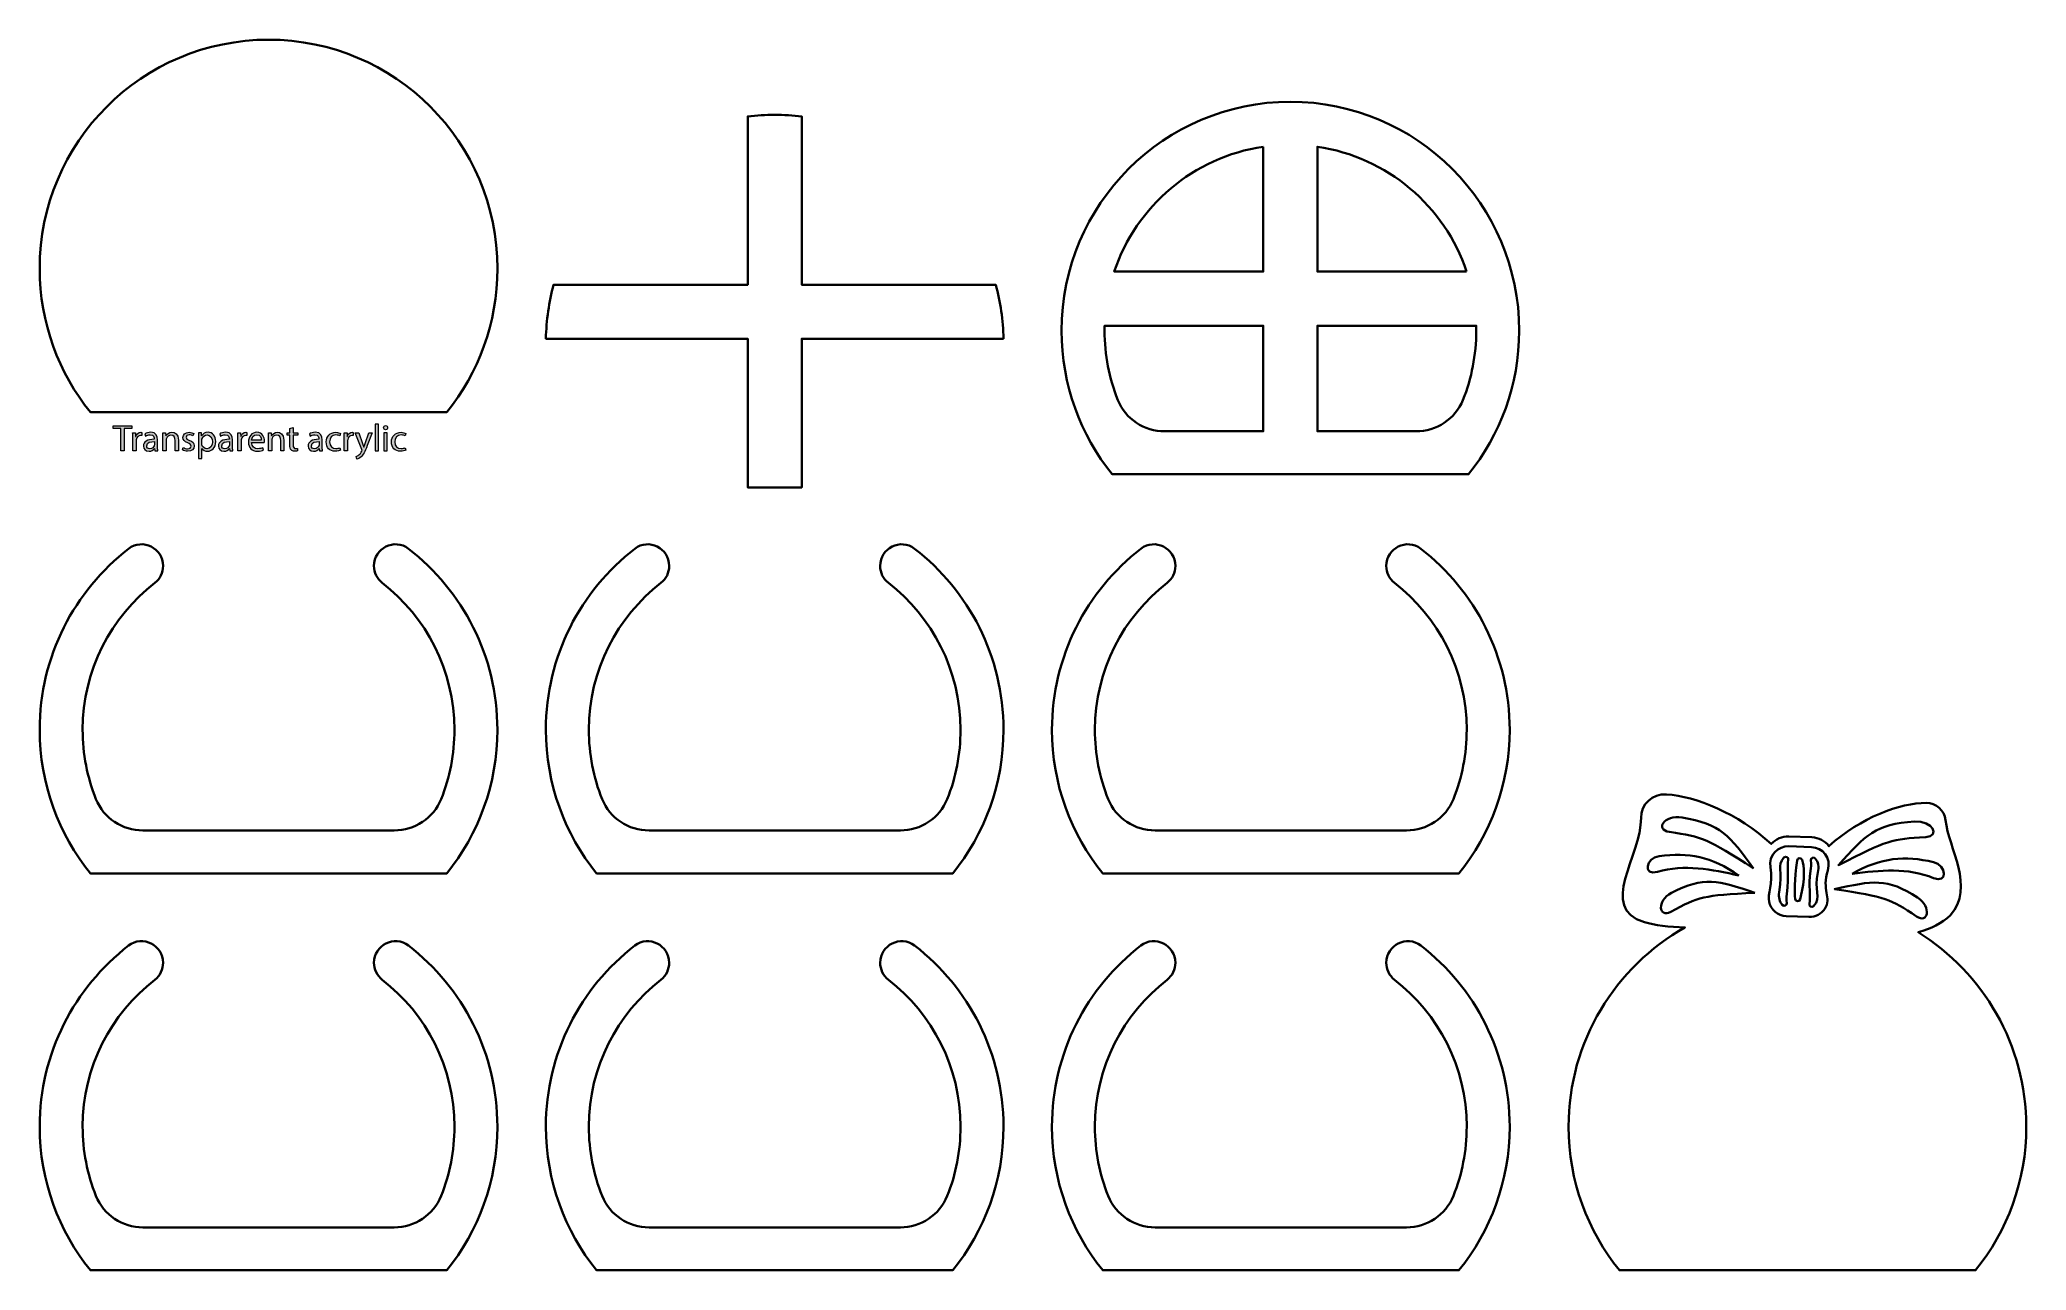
# Model space of a CAD drawing. Header units: inches. Extents: x 51 to 68.4, y -11.3 to -0.6.
import ezdxf

# ---------------------------------------------------------------- set-up
doc = ezdxf.new("R2010")
doc.units = ezdxf.units.IN
doc.header["$MEASUREMENT"] = 0
doc.layers.add('_U+0421_U+043B_U+043E_U+0439 1', color=7, linetype='Continuous')

# ---------------------------------------------------------------- blocks, each defined once
blk = doc.blocks.new('block 2')
at = {"layer": '_U+0421_U+043B_U+043E_U+0439 1', "lineweight": 0}
for points, knots in [([(52.062, -4.106), (52.062, -4.12), (52.062, -4.133), (52.064, -4.144), (52.064, -4.144), (52.038, -4.144), (52.038, -4.144), (52.038, -4.144), (52.036, -4.124), (52.036, -4.124), (52.036, -4.124), (52.035, -4.124), (52.035, -4.124), (52.026, -4.136), (52.009, -4.147), (51.987, -4.147), (51.955, -4.147), (51.938, -4.125), (51.938, -4.102), (51.938, -4.064), (51.972, -4.043), (52.033, -4.043), (52.033, -4.043), (52.033, -4.04), (52.033, -4.04), (52.033, -4.027), (52.03, -4.003), (51.997, -4.003), (51.983, -4.003), (51.967, -4.008), (51.956, -4.015), (51.956, -4.015), (51.95, -3.996), (51.95, -3.996), (51.963, -3.988), (51.982, -3.982), (52.002, -3.982), (52.05, -3.982), (52.062, -4.015), (52.062, -4.047), (52.062, -4.047), (52.062, -4.106), (52.062, -4.106)], [0, 0, 0, 0, 1, 1, 1, 2, 2, 2, 3, 3, 3, 4, 4, 4, 5, 5, 5, 6, 6, 6, 7, 7, 7, 8, 8, 8, 9, 9, 9, 10, 10, 10, 11, 11, 11, 12, 12, 12, 13, 13, 13, 14, 14, 14, 14]), ([(52.034, -4.063), (52.003, -4.062), (51.967, -4.068), (51.967, -4.099), (51.967, -4.117), (51.979, -4.126), (51.994, -4.126), (52.015, -4.126), (52.028, -4.113), (52.032, -4.1), (52.033, -4.097), (52.034, -4.094), (52.034, -4.091), (52.034, -4.091), (52.034, -4.063), (52.034, -4.063)], [0, 0, 0, 0, 1, 1, 1, 2, 2, 2, 3, 3, 3, 4, 4, 4, 5, 5, 5, 5])]:
    blk.add_open_spline(points, degree=3, knots=knots, dxfattribs=at)
blk = doc.blocks.new('block 3')
at = {"layer": '_U+0421_U+043B_U+043E_U+0439 1', "lineweight": 0}
for points, knots in [([(52.569, -4.062), (52.569, -4.119), (52.534, -4.147), (52.497, -4.147), (52.476, -4.147), (52.458, -4.138), (52.448, -4.123), (52.448, -4.123), (52.447, -4.123), (52.447, -4.123), (52.447, -4.123), (52.447, -4.209), (52.447, -4.209), (52.447, -4.209), (52.419, -4.209), (52.419, -4.209), (52.419, -4.209), (52.419, -4.037), (52.419, -4.037), (52.419, -4.017), (52.418, -4.001), (52.418, -3.986), (52.418, -3.986), (52.444, -3.986), (52.444, -3.986), (52.444, -3.986), (52.445, -4.013), (52.445, -4.013), (52.445, -4.013), (52.445, -4.013), (52.445, -4.013), (52.457, -3.994), (52.476, -3.982), (52.502, -3.982), (52.54, -3.982), (52.569, -4.014), (52.569, -4.062)], [0, 0, 0, 0, 1, 1, 1, 2, 2, 2, 3, 3, 3, 4, 4, 4, 5, 5, 5, 6, 6, 6, 7, 7, 7, 8, 8, 8, 9, 9, 9, 10, 10, 10, 11, 11, 11, 12, 12, 12, 12]), ([(52.54, -4.064), (52.54, -4.032), (52.523, -4.005), (52.493, -4.005), (52.473, -4.005), (52.455, -4.019), (52.449, -4.041), (52.448, -4.044), (52.447, -4.048), (52.447, -4.052), (52.447, -4.052), (52.447, -4.079), (52.447, -4.079), (52.447, -4.084), (52.448, -4.088), (52.449, -4.091), (52.454, -4.111), (52.471, -4.125), (52.492, -4.125), (52.522, -4.125), (52.54, -4.1), (52.54, -4.064)], [0, 0, 0, 0, 1, 1, 1, 2, 2, 2, 3, 3, 3, 4, 4, 4, 5, 5, 5, 6, 6, 6, 7, 7, 7, 7])]:
    blk.add_open_spline(points, degree=3, knots=knots, dxfattribs=at)
blk = doc.blocks.new('block 4')
at = {"layer": '_U+0421_U+043B_U+043E_U+0439 1', "lineweight": 0}
for points, knots in [([(52.716, -4.106), (52.716, -4.12), (52.717, -4.133), (52.719, -4.144), (52.719, -4.144), (52.693, -4.144), (52.693, -4.144), (52.693, -4.144), (52.69, -4.124), (52.69, -4.124), (52.69, -4.124), (52.689, -4.124), (52.689, -4.124), (52.68, -4.136), (52.663, -4.147), (52.641, -4.147), (52.609, -4.147), (52.593, -4.125), (52.593, -4.102), (52.593, -4.064), (52.627, -4.043), (52.688, -4.043), (52.688, -4.043), (52.688, -4.04), (52.688, -4.04), (52.688, -4.027), (52.684, -4.003), (52.652, -4.003), (52.637, -4.003), (52.622, -4.008), (52.611, -4.015), (52.611, -4.015), (52.604, -3.996), (52.604, -3.996), (52.617, -3.988), (52.636, -3.982), (52.656, -3.982), (52.704, -3.982), (52.716, -4.015), (52.716, -4.047), (52.716, -4.047), (52.716, -4.106), (52.716, -4.106)], [0, 0, 0, 0, 1, 1, 1, 2, 2, 2, 3, 3, 3, 4, 4, 4, 5, 5, 5, 6, 6, 6, 7, 7, 7, 8, 8, 8, 9, 9, 9, 10, 10, 10, 11, 11, 11, 12, 12, 12, 13, 13, 13, 14, 14, 14, 14]), ([(52.688, -4.063), (52.657, -4.062), (52.621, -4.068), (52.621, -4.099), (52.621, -4.117), (52.634, -4.126), (52.648, -4.126), (52.669, -4.126), (52.682, -4.113), (52.687, -4.1), (52.688, -4.097), (52.688, -4.094), (52.688, -4.091), (52.688, -4.091), (52.688, -4.063), (52.688, -4.063)], [0, 0, 0, 0, 1, 1, 1, 2, 2, 2, 3, 3, 3, 4, 4, 4, 5, 5, 5, 5])]:
    blk.add_open_spline(points, degree=3, knots=knots, dxfattribs=at)
blk = doc.blocks.new('block 5')
at = {"layer": '_U+0421_U+043B_U+043E_U+0439 1', "lineweight": 0}
for points, knots in [([(52.994, -4.057), (52.994, -4.062), (52.994, -4.067), (52.993, -4.07), (52.993, -4.07), (52.882, -4.07), (52.882, -4.07), (52.883, -4.109), (52.908, -4.125), (52.936, -4.125), (52.957, -4.125), (52.969, -4.121), (52.98, -4.117), (52.98, -4.117), (52.985, -4.137), (52.985, -4.137), (52.975, -4.142), (52.958, -4.147), (52.932, -4.147), (52.884, -4.147), (52.855, -4.115), (52.855, -4.067), (52.855, -4.02), (52.883, -3.982), (52.929, -3.982), (52.98, -3.982), (52.994, -4.027), (52.994, -4.057)], [0, 0, 0, 0, 1, 1, 1, 2, 2, 2, 3, 3, 3, 4, 4, 4, 5, 5, 5, 6, 6, 6, 7, 7, 7, 8, 8, 8, 9, 9, 9, 9]), ([(52.966, -4.049), (52.967, -4.031), (52.959, -4.003), (52.927, -4.003), (52.897, -4.003), (52.885, -4.029), (52.882, -4.049), (52.882, -4.049), (52.966, -4.049), (52.966, -4.049)], [0, 0, 0, 0, 1, 1, 1, 2, 2, 2, 3, 3, 3, 3])]:
    blk.add_open_spline(points, degree=3, knots=knots, dxfattribs=at)
blk = doc.blocks.new('block 6')
at = {"layer": '_U+0421_U+043B_U+043E_U+0439 1', "lineweight": 0}
for points, knots in [([(53.498, -4.106), (53.498, -4.12), (53.499, -4.133), (53.501, -4.144), (53.501, -4.144), (53.475, -4.144), (53.475, -4.144), (53.475, -4.144), (53.473, -4.124), (53.473, -4.124), (53.473, -4.124), (53.472, -4.124), (53.472, -4.124), (53.463, -4.136), (53.446, -4.147), (53.423, -4.147), (53.391, -4.147), (53.375, -4.125), (53.375, -4.102), (53.375, -4.064), (53.409, -4.043), (53.47, -4.043), (53.47, -4.043), (53.47, -4.04), (53.47, -4.04), (53.47, -4.027), (53.466, -4.003), (53.434, -4.003), (53.419, -4.003), (53.404, -4.008), (53.393, -4.015), (53.393, -4.015), (53.386, -3.996), (53.386, -3.996), (53.399, -3.988), (53.418, -3.982), (53.438, -3.982), (53.487, -3.982), (53.498, -4.015), (53.498, -4.047), (53.498, -4.047), (53.498, -4.106), (53.498, -4.106)], [0, 0, 0, 0, 1, 1, 1, 2, 2, 2, 3, 3, 3, 4, 4, 4, 5, 5, 5, 6, 6, 6, 7, 7, 7, 8, 8, 8, 9, 9, 9, 10, 10, 10, 11, 11, 11, 12, 12, 12, 13, 13, 13, 14, 14, 14, 14]), ([(53.471, -4.063), (53.439, -4.062), (53.404, -4.068), (53.404, -4.099), (53.404, -4.117), (53.416, -4.126), (53.431, -4.126), (53.451, -4.126), (53.464, -4.113), (53.469, -4.1), (53.47, -4.097), (53.471, -4.094), (53.471, -4.091), (53.471, -4.091), (53.471, -4.063), (53.471, -4.063)], [0, 0, 0, 0, 1, 1, 1, 2, 2, 2, 3, 3, 3, 4, 4, 4, 5, 5, 5, 5])]:
    blk.add_open_spline(points, degree=3, knots=knots, dxfattribs=at)

msp = doc.modelspace()

# ---------------------------------------------------------------- hatches: boundary and pattern name
at = {"layer": '_U+0421_U+043B_U+043E_U+0439 1', "true_color": 0x662d91}
h = msp.add_hatch(color=197, dxfattribs=at)
h.dxf.hatch_style = 2
h.paths.add_polyline_path([(51.674, -3.924), (51.837, -3.924), (51.837, -3.948), (51.769, -3.948), (51.769, -4.144), (51.741, -4.144), (51.741, -3.948), (51.674, -3.948)])
edge = h.paths.add_edge_path()
edge.add_spline(control_points=[(51.872, -4.017), (51.872, -4.017), (51.87, -4.017), (51.87, -4.017), (51.87, -4.017), (51.869, -3.986), (51.869, -3.986), (51.869, -3.986), (51.844, -3.986), (51.844, -3.986), (51.845, -4), (51.845, -4.016), (51.845, -4.035), (51.845, -4.035), (51.845, -4.144), (51.845, -4.144), (51.845, -4.144), (51.874, -4.144), (51.874, -4.144), (51.874, -4.144), (51.874, -4.06), (51.874, -4.06), (51.874, -4.055), (51.875, -4.05), (51.875, -4.046), (51.879, -4.025), (51.894, -4.009), (51.914, -4.009), (51.918, -4.009), (51.921, -4.01), (51.924, -4.01), (51.924, -4.01), (51.924, -3.983), (51.924, -3.983), (51.921, -3.982), (51.919, -3.982), (51.915, -3.982), (51.896, -3.982), (51.879, -3.995), (51.872, -4.017)], knot_values=[0, 0, 0, 0, 1, 1, 1, 2, 2, 2, 3, 3, 3, 4, 4, 4, 5, 5, 5, 6, 6, 6, 7, 7, 7, 8, 8, 8, 9, 9, 9, 10, 10, 10, 11, 11, 11, 12, 12, 12, 13, 13, 13, 13], degree=3, periodic=1)
edge = h.paths.add_edge_path()
edge.add_spline(control_points=[(52.062, -4.106), (52.062, -4.12), (52.062, -4.133), (52.064, -4.144), (52.064, -4.144), (52.038, -4.144), (52.038, -4.144), (52.038, -4.144), (52.036, -4.124), (52.036, -4.124), (52.036, -4.124), (52.035, -4.124), (52.035, -4.124), (52.026, -4.136), (52.009, -4.147), (51.987, -4.147), (51.955, -4.147), (51.938, -4.125), (51.938, -4.102), (51.938, -4.064), (51.972, -4.043), (52.033, -4.043), (52.033, -4.043), (52.033, -4.04), (52.033, -4.04), (52.033, -4.027), (52.03, -4.003), (51.997, -4.003), (51.983, -4.003), (51.967, -4.008), (51.956, -4.015), (51.956, -4.015), (51.95, -3.996), (51.95, -3.996), (51.963, -3.988), (51.982, -3.982), (52.002, -3.982), (52.05, -3.982), (52.062, -4.015), (52.062, -4.047), (52.062, -4.047), (52.062, -4.106), (52.062, -4.106)], knot_values=[0, 0, 0, 0, 1, 1, 1, 2, 2, 2, 3, 3, 3, 4, 4, 4, 5, 5, 5, 6, 6, 6, 7, 7, 7, 8, 8, 8, 9, 9, 9, 10, 10, 10, 11, 11, 11, 12, 12, 12, 13, 13, 13, 14, 14, 14, 14], degree=3, periodic=1)
edge = h.paths.add_edge_path()
edge.add_spline(control_points=[(52.034, -4.063), (52.003, -4.062), (51.967, -4.068), (51.967, -4.099), (51.967, -4.117), (51.979, -4.126), (51.994, -4.126), (52.015, -4.126), (52.028, -4.113), (52.032, -4.1), (52.033, -4.097), (52.034, -4.094), (52.034, -4.091), (52.034, -4.091), (52.034, -4.063), (52.034, -4.063)], knot_values=[0, 0, 0, 0, 1, 1, 1, 2, 2, 2, 3, 3, 3, 4, 4, 4, 5, 5, 5, 5], degree=3, periodic=1)
edge = h.paths.add_edge_path()
edge.add_spline(control_points=[(52.187, -3.982), (52.161, -3.982), (52.143, -3.997), (52.135, -4.012), (52.135, -4.012), (52.134, -4.012), (52.134, -4.012), (52.134, -4.012), (52.132, -3.986), (52.132, -3.986), (52.132, -3.986), (52.107, -3.986), (52.107, -3.986), (52.108, -3.999), (52.108, -4.012), (52.108, -4.028), (52.108, -4.028), (52.108, -4.144), (52.108, -4.144), (52.108, -4.144), (52.137, -4.144), (52.137, -4.144), (52.137, -4.144), (52.137, -4.049), (52.137, -4.049), (52.137, -4.044), (52.138, -4.039), (52.139, -4.035), (52.144, -4.019), (52.159, -4.006), (52.178, -4.006), (52.205, -4.006), (52.214, -4.027), (52.214, -4.053), (52.214, -4.053), (52.214, -4.144), (52.214, -4.144), (52.214, -4.144), (52.243, -4.144), (52.243, -4.144), (52.243, -4.144), (52.243, -4.049), (52.243, -4.049), (52.243, -3.995), (52.209, -3.982), (52.187, -3.982)], knot_values=[0, 0, 0, 0, 1, 1, 1, 2, 2, 2, 3, 3, 3, 4, 4, 4, 5, 5, 5, 6, 6, 6, 7, 7, 7, 8, 8, 8, 9, 9, 9, 10, 10, 10, 11, 11, 11, 12, 12, 12, 13, 13, 13, 14, 14, 14, 15, 15, 15, 15], degree=3, periodic=1)
edge = h.paths.add_edge_path()
edge.add_spline(control_points=[(52.341, -4.052), (52.32, -4.044), (52.311, -4.038), (52.311, -4.025), (52.311, -4.013), (52.32, -4.004), (52.337, -4.004), (52.352, -4.004), (52.363, -4.009), (52.369, -4.013), (52.369, -4.013), (52.377, -3.992), (52.377, -3.992), (52.368, -3.987), (52.354, -3.982), (52.338, -3.982), (52.304, -3.982), (52.283, -4.003), (52.283, -4.028), (52.283, -4.047), (52.296, -4.063), (52.325, -4.073), (52.346, -4.081), (52.354, -4.089), (52.354, -4.102), (52.354, -4.115), (52.345, -4.126), (52.324, -4.126), (52.309, -4.126), (52.294, -4.12), (52.286, -4.114), (52.286, -4.114), (52.279, -4.136), (52.279, -4.136), (52.29, -4.143), (52.306, -4.147), (52.323, -4.147), (52.361, -4.147), (52.382, -4.127), (52.382, -4.1), (52.382, -4.076), (52.368, -4.062), (52.341, -4.052)], knot_values=[0, 0, 0, 0, 1, 1, 1, 2, 2, 2, 3, 3, 3, 4, 4, 4, 5, 5, 5, 6, 6, 6, 7, 7, 7, 8, 8, 8, 9, 9, 9, 10, 10, 10, 11, 11, 11, 12, 12, 12, 13, 13, 13, 14, 14, 14, 14], degree=3, periodic=1)
edge = h.paths.add_edge_path()
edge.add_spline(control_points=[(52.569, -4.062), (52.569, -4.119), (52.534, -4.147), (52.497, -4.147), (52.476, -4.147), (52.458, -4.138), (52.448, -4.123), (52.448, -4.123), (52.447, -4.123), (52.447, -4.123), (52.447, -4.123), (52.447, -4.209), (52.447, -4.209), (52.447, -4.209), (52.419, -4.209), (52.419, -4.209), (52.419, -4.209), (52.419, -4.037), (52.419, -4.037), (52.419, -4.017), (52.418, -4.001), (52.418, -3.986), (52.418, -3.986), (52.444, -3.986), (52.444, -3.986), (52.444, -3.986), (52.445, -4.013), (52.445, -4.013), (52.445, -4.013), (52.445, -4.013), (52.445, -4.013), (52.457, -3.994), (52.476, -3.982), (52.502, -3.982), (52.54, -3.982), (52.569, -4.014), (52.569, -4.062)], knot_values=[0, 0, 0, 0, 1, 1, 1, 2, 2, 2, 3, 3, 3, 4, 4, 4, 5, 5, 5, 6, 6, 6, 7, 7, 7, 8, 8, 8, 9, 9, 9, 10, 10, 10, 11, 11, 11, 12, 12, 12, 12], degree=3, periodic=1)
edge = h.paths.add_edge_path()
edge.add_spline(control_points=[(52.54, -4.064), (52.54, -4.032), (52.523, -4.005), (52.493, -4.005), (52.473, -4.005), (52.455, -4.019), (52.449, -4.041), (52.448, -4.044), (52.447, -4.048), (52.447, -4.052), (52.447, -4.052), (52.447, -4.079), (52.447, -4.079), (52.447, -4.084), (52.448, -4.088), (52.449, -4.091), (52.454, -4.111), (52.471, -4.125), (52.492, -4.125), (52.522, -4.125), (52.54, -4.1), (52.54, -4.064)], knot_values=[0, 0, 0, 0, 1, 1, 1, 2, 2, 2, 3, 3, 3, 4, 4, 4, 5, 5, 5, 6, 6, 6, 7, 7, 7, 7], degree=3, periodic=1)
edge = h.paths.add_edge_path()
edge.add_spline(control_points=[(52.716, -4.106), (52.716, -4.12), (52.717, -4.133), (52.719, -4.144), (52.719, -4.144), (52.693, -4.144), (52.693, -4.144), (52.693, -4.144), (52.69, -4.124), (52.69, -4.124), (52.69, -4.124), (52.689, -4.124), (52.689, -4.124), (52.68, -4.136), (52.663, -4.147), (52.641, -4.147), (52.609, -4.147), (52.593, -4.125), (52.593, -4.102), (52.593, -4.064), (52.627, -4.043), (52.688, -4.043), (52.688, -4.043), (52.688, -4.04), (52.688, -4.04), (52.688, -4.027), (52.684, -4.003), (52.652, -4.003), (52.637, -4.003), (52.622, -4.008), (52.611, -4.015), (52.611, -4.015), (52.604, -3.996), (52.604, -3.996), (52.617, -3.988), (52.636, -3.982), (52.656, -3.982), (52.704, -3.982), (52.716, -4.015), (52.716, -4.047), (52.716, -4.047), (52.716, -4.106), (52.716, -4.106)], knot_values=[0, 0, 0, 0, 1, 1, 1, 2, 2, 2, 3, 3, 3, 4, 4, 4, 5, 5, 5, 6, 6, 6, 7, 7, 7, 8, 8, 8, 9, 9, 9, 10, 10, 10, 11, 11, 11, 12, 12, 12, 13, 13, 13, 14, 14, 14, 14], degree=3, periodic=1)
edge = h.paths.add_edge_path()
edge.add_spline(control_points=[(52.688, -4.063), (52.657, -4.062), (52.621, -4.068), (52.621, -4.099), (52.621, -4.117), (52.634, -4.126), (52.648, -4.126), (52.669, -4.126), (52.682, -4.113), (52.687, -4.1), (52.688, -4.097), (52.688, -4.094), (52.688, -4.091), (52.688, -4.091), (52.688, -4.063), (52.688, -4.063)], knot_values=[0, 0, 0, 0, 1, 1, 1, 2, 2, 2, 3, 3, 3, 4, 4, 4, 5, 5, 5, 5], degree=3, periodic=1)
edge = h.paths.add_edge_path()
edge.add_spline(control_points=[(52.789, -4.017), (52.789, -4.017), (52.787, -4.017), (52.787, -4.017), (52.787, -4.017), (52.786, -3.986), (52.786, -3.986), (52.786, -3.986), (52.761, -3.986), (52.761, -3.986), (52.762, -4), (52.762, -4.016), (52.762, -4.035), (52.762, -4.035), (52.762, -4.144), (52.762, -4.144), (52.762, -4.144), (52.791, -4.144), (52.791, -4.144), (52.791, -4.144), (52.791, -4.06), (52.791, -4.06), (52.791, -4.055), (52.792, -4.05), (52.792, -4.046), (52.796, -4.025), (52.811, -4.009), (52.831, -4.009), (52.835, -4.009), (52.838, -4.01), (52.841, -4.01), (52.841, -4.01), (52.841, -3.983), (52.841, -3.983), (52.838, -3.982), (52.836, -3.982), (52.832, -3.982), (52.813, -3.982), (52.796, -3.995), (52.789, -4.017)], knot_values=[0, 0, 0, 0, 1, 1, 1, 2, 2, 2, 3, 3, 3, 4, 4, 4, 5, 5, 5, 6, 6, 6, 7, 7, 7, 8, 8, 8, 9, 9, 9, 10, 10, 10, 11, 11, 11, 12, 12, 12, 13, 13, 13, 13], degree=3, periodic=1)
edge = h.paths.add_edge_path()
edge.add_spline(control_points=[(52.994, -4.057), (52.994, -4.062), (52.994, -4.067), (52.993, -4.07), (52.993, -4.07), (52.882, -4.07), (52.882, -4.07), (52.883, -4.109), (52.908, -4.125), (52.936, -4.125), (52.957, -4.125), (52.969, -4.121), (52.98, -4.117), (52.98, -4.117), (52.985, -4.137), (52.985, -4.137), (52.975, -4.142), (52.958, -4.147), (52.932, -4.147), (52.884, -4.147), (52.855, -4.115), (52.855, -4.067), (52.855, -4.02), (52.883, -3.982), (52.929, -3.982), (52.98, -3.982), (52.994, -4.027), (52.994, -4.057)], knot_values=[0, 0, 0, 0, 1, 1, 1, 2, 2, 2, 3, 3, 3, 4, 4, 4, 5, 5, 5, 6, 6, 6, 7, 7, 7, 8, 8, 8, 9, 9, 9, 9], degree=3, periodic=1)
edge = h.paths.add_edge_path()
edge.add_spline(control_points=[(52.966, -4.049), (52.967, -4.031), (52.959, -4.003), (52.927, -4.003), (52.897, -4.003), (52.885, -4.029), (52.882, -4.049), (52.882, -4.049), (52.966, -4.049), (52.966, -4.049)], knot_values=[0, 0, 0, 0, 1, 1, 1, 2, 2, 2, 3, 3, 3, 3], degree=3, periodic=1)
edge = h.paths.add_edge_path()
edge.add_spline(control_points=[(53.109, -3.982), (53.082, -3.982), (53.064, -3.997), (53.056, -4.012), (53.056, -4.012), (53.056, -4.012), (53.056, -4.012), (53.056, -4.012), (53.054, -3.986), (53.054, -3.986), (53.054, -3.986), (53.029, -3.986), (53.029, -3.986), (53.03, -3.999), (53.03, -4.012), (53.03, -4.028), (53.03, -4.028), (53.03, -4.144), (53.03, -4.144), (53.03, -4.144), (53.059, -4.144), (53.059, -4.144), (53.059, -4.144), (53.059, -4.049), (53.059, -4.049), (53.059, -4.044), (53.059, -4.039), (53.061, -4.035), (53.065, -4.019), (53.08, -4.006), (53.099, -4.006), (53.126, -4.006), (53.136, -4.027), (53.136, -4.053), (53.136, -4.053), (53.136, -4.144), (53.136, -4.144), (53.136, -4.144), (53.164, -4.144), (53.164, -4.144), (53.164, -4.144), (53.164, -4.049), (53.164, -4.049), (53.164, -3.995), (53.13, -3.982), (53.109, -3.982)], knot_values=[0, 0, 0, 0, 1, 1, 1, 2, 2, 2, 3, 3, 3, 4, 4, 4, 5, 5, 5, 6, 6, 6, 7, 7, 7, 8, 8, 8, 9, 9, 9, 10, 10, 10, 11, 11, 11, 12, 12, 12, 13, 13, 13, 14, 14, 14, 15, 15, 15, 15], degree=3, periodic=1)
edge = h.paths.add_edge_path()
edge.add_spline(control_points=[(53.245, -3.94), (53.245, -3.94), (53.216, -3.948), (53.216, -3.948), (53.216, -3.948), (53.216, -3.986), (53.216, -3.986), (53.216, -3.986), (53.192, -3.986), (53.192, -3.986), (53.192, -3.986), (53.192, -4.008), (53.192, -4.008), (53.192, -4.008), (53.216, -4.008), (53.216, -4.008), (53.216, -4.008), (53.216, -4.094), (53.216, -4.094), (53.216, -4.112), (53.219, -4.127), (53.228, -4.135), (53.234, -4.143), (53.245, -4.147), (53.259, -4.147), (53.27, -4.147), (53.279, -4.145), (53.284, -4.143), (53.284, -4.143), (53.283, -4.122), (53.283, -4.122), (53.279, -4.123), (53.274, -4.124), (53.266, -4.124), (53.25, -4.124), (53.245, -4.112), (53.245, -4.093), (53.245, -4.093), (53.245, -4.008), (53.245, -4.008), (53.245, -4.008), (53.286, -4.008), (53.286, -4.008), (53.286, -4.008), (53.286, -3.986), (53.286, -3.986), (53.286, -3.986), (53.245, -3.986), (53.245, -3.986), (53.245, -3.986), (53.245, -3.94), (53.245, -3.94)], knot_values=[0, 0, 0, 0, 1, 1, 1, 2, 2, 2, 3, 3, 3, 4, 4, 4, 5, 5, 5, 6, 6, 6, 7, 7, 7, 8, 8, 8, 9, 9, 9, 10, 10, 10, 11, 11, 11, 12, 12, 12, 13, 13, 13, 14, 14, 14, 15, 15, 15, 16, 16, 16, 17, 17, 17, 17], degree=3, periodic=1)
edge = h.paths.add_edge_path()
edge.add_spline(control_points=[(53.498, -4.106), (53.498, -4.12), (53.499, -4.133), (53.501, -4.144), (53.501, -4.144), (53.475, -4.144), (53.475, -4.144), (53.475, -4.144), (53.473, -4.124), (53.473, -4.124), (53.473, -4.124), (53.472, -4.124), (53.472, -4.124), (53.463, -4.136), (53.446, -4.147), (53.423, -4.147), (53.391, -4.147), (53.375, -4.125), (53.375, -4.102), (53.375, -4.064), (53.409, -4.043), (53.47, -4.043), (53.47, -4.043), (53.47, -4.04), (53.47, -4.04), (53.47, -4.027), (53.466, -4.003), (53.434, -4.003), (53.419, -4.003), (53.404, -4.008), (53.393, -4.015), (53.393, -4.015), (53.386, -3.996), (53.386, -3.996), (53.399, -3.988), (53.418, -3.982), (53.438, -3.982), (53.487, -3.982), (53.498, -4.015), (53.498, -4.047), (53.498, -4.047), (53.498, -4.106), (53.498, -4.106)], knot_values=[0, 0, 0, 0, 1, 1, 1, 2, 2, 2, 3, 3, 3, 4, 4, 4, 5, 5, 5, 6, 6, 6, 7, 7, 7, 8, 8, 8, 9, 9, 9, 10, 10, 10, 11, 11, 11, 12, 12, 12, 13, 13, 13, 14, 14, 14, 14], degree=3, periodic=1)
edge = h.paths.add_edge_path()
edge.add_spline(control_points=[(53.471, -4.063), (53.439, -4.062), (53.404, -4.068), (53.404, -4.099), (53.404, -4.117), (53.416, -4.126), (53.431, -4.126), (53.451, -4.126), (53.464, -4.113), (53.469, -4.1), (53.47, -4.097), (53.471, -4.094), (53.471, -4.091), (53.471, -4.091), (53.471, -4.063), (53.471, -4.063)], knot_values=[0, 0, 0, 0, 1, 1, 1, 2, 2, 2, 3, 3, 3, 4, 4, 4, 5, 5, 5, 5], degree=3, periodic=1)
edge = h.paths.add_edge_path()
edge.add_spline(control_points=[(53.618, -4.005), (53.634, -4.005), (53.645, -4.009), (53.652, -4.013), (53.652, -4.013), (53.658, -3.991), (53.658, -3.991), (53.65, -3.987), (53.635, -3.982), (53.618, -3.982), (53.567, -3.982), (53.533, -4.018), (53.533, -4.066), (53.533, -4.115), (53.564, -4.147), (53.612, -4.147), (53.633, -4.147), (53.65, -4.142), (53.658, -4.138), (53.658, -4.138), (53.653, -4.116), (53.653, -4.116), (53.645, -4.12), (53.634, -4.124), (53.617, -4.124), (53.586, -4.124), (53.563, -4.102), (53.563, -4.065), (53.563, -4.032), (53.582, -4.005), (53.618, -4.005)], knot_values=[0, 0, 0, 0, 1, 1, 1, 2, 2, 2, 3, 3, 3, 4, 4, 4, 5, 5, 5, 6, 6, 6, 7, 7, 7, 8, 8, 8, 9, 9, 9, 10, 10, 10, 10], degree=3, periodic=1)
edge = h.paths.add_edge_path()
edge.add_spline(control_points=[(53.717, -4.017), (53.717, -4.017), (53.716, -4.017), (53.716, -4.017), (53.716, -4.017), (53.715, -3.986), (53.715, -3.986), (53.715, -3.986), (53.69, -3.986), (53.69, -3.986), (53.691, -4), (53.691, -4.016), (53.691, -4.035), (53.691, -4.035), (53.691, -4.144), (53.691, -4.144), (53.691, -4.144), (53.72, -4.144), (53.72, -4.144), (53.72, -4.144), (53.72, -4.06), (53.72, -4.06), (53.72, -4.055), (53.72, -4.05), (53.721, -4.046), (53.725, -4.025), (53.739, -4.009), (53.76, -4.009), (53.764, -4.009), (53.766, -4.01), (53.769, -4.01), (53.769, -4.01), (53.769, -3.983), (53.769, -3.983), (53.767, -3.982), (53.764, -3.982), (53.761, -3.982), (53.742, -3.982), (53.725, -3.995), (53.717, -4.017)], knot_values=[0, 0, 0, 0, 1, 1, 1, 2, 2, 2, 3, 3, 3, 4, 4, 4, 5, 5, 5, 6, 6, 6, 7, 7, 7, 8, 8, 8, 9, 9, 9, 10, 10, 10, 11, 11, 11, 12, 12, 12, 13, 13, 13, 13], degree=3, periodic=1)
edge = h.paths.add_edge_path()
edge.add_spline(control_points=[(53.872, -4.078), (53.868, -4.09), (53.865, -4.102), (53.862, -4.111), (53.862, -4.111), (53.862, -4.111), (53.862, -4.111), (53.859, -4.102), (53.855, -4.09), (53.851, -4.079), (53.851, -4.079), (53.817, -3.986), (53.817, -3.986), (53.817, -3.986), (53.785, -3.986), (53.785, -3.986), (53.785, -3.986), (53.844, -4.131), (53.844, -4.131), (53.845, -4.135), (53.846, -4.137), (53.846, -4.139), (53.846, -4.141), (53.845, -4.143), (53.844, -4.146), (53.837, -4.161), (53.827, -4.172), (53.819, -4.178), (53.811, -4.185), (53.801, -4.19), (53.794, -4.192), (53.794, -4.192), (53.801, -4.216), (53.801, -4.216), (53.809, -4.215), (53.823, -4.21), (53.837, -4.197), (53.856, -4.18), (53.87, -4.153), (53.891, -4.098), (53.891, -4.098), (53.934, -3.986), (53.934, -3.986), (53.934, -3.986), (53.904, -3.986), (53.904, -3.986), (53.904, -3.986), (53.872, -4.078), (53.872, -4.078)], knot_values=[0, 0, 0, 0, 1, 1, 1, 2, 2, 2, 3, 3, 3, 4, 4, 4, 5, 5, 5, 6, 6, 6, 7, 7, 7, 8, 8, 8, 9, 9, 9, 10, 10, 10, 11, 11, 11, 12, 12, 12, 13, 13, 13, 14, 14, 14, 15, 15, 15, 16, 16, 16, 16], degree=3, periodic=1)
h.paths.add_polyline_path([(53.96, -4.144), (53.989, -4.144), (53.989, -3.912), (53.96, -3.912)])
edge = h.paths.add_edge_path()
edge.add_spline(control_points=[(54.052, -3.923), (54.041, -3.923), (54.034, -3.931), (54.034, -3.941), (54.034, -3.951), (54.041, -3.959), (54.051, -3.959), (54.063, -3.959), (54.07, -3.951), (54.069, -3.941), (54.069, -3.931), (54.063, -3.923), (54.052, -3.923)], knot_values=[0, 0, 0, 0, 1, 1, 1, 2, 2, 2, 3, 3, 3, 4, 4, 4, 4], degree=3, periodic=1)
h.paths.add_polyline_path([(54.037, -4.144), (54.066, -4.144), (54.066, -3.986), (54.037, -3.986)])
edge = h.paths.add_edge_path()
edge.add_spline(control_points=[(54.186, -4.124), (54.155, -4.124), (54.131, -4.102), (54.131, -4.065), (54.131, -4.032), (54.151, -4.005), (54.187, -4.005), (54.203, -4.005), (54.214, -4.009), (54.221, -4.013), (54.221, -4.013), (54.227, -3.991), (54.227, -3.991), (54.219, -3.987), (54.204, -3.982), (54.187, -3.982), (54.136, -3.982), (54.102, -4.018), (54.102, -4.066), (54.102, -4.115), (54.133, -4.147), (54.181, -4.147), (54.202, -4.147), (54.219, -4.142), (54.227, -4.138), (54.227, -4.138), (54.222, -4.116), (54.222, -4.116), (54.214, -4.12), (54.203, -4.124), (54.186, -4.124)], knot_values=[0, 0, 0, 0, 1, 1, 1, 2, 2, 2, 3, 3, 3, 4, 4, 4, 5, 5, 5, 6, 6, 6, 7, 7, 7, 8, 8, 8, 9, 9, 9, 10, 10, 10, 10], degree=3, periodic=1)

# ---------------------------------------------------------------- linework, layer by layer
at = {"layer": '_U+0421_U+043B_U+043E_U+0439 1', "lineweight": 0}
for points in [[(51.674, -3.924), (51.837, -3.924), (51.837, -3.948), (51.769, -3.948), (51.769, -4.144), (51.741, -4.144), (51.741, -3.948), (51.674, -3.948), (51.674, -3.924)], [(53.96, -4.144), (53.989, -4.144), (53.989, -3.912), (53.96, -3.912), (53.96, -4.144)], [(54.037, -4.144), (54.066, -4.144), (54.066, -3.986), (54.037, -3.986), (54.037, -4.144)]]:
    msp.add_lwpolyline(points, dxfattribs=at)
at = {"layer": '_U+0421_U+043B_U+043E_U+0439 1', "color": 197, "lineweight": 35, "true_color": 0x662d91}
msp.add_open_spline([(53.03, -0.556), (51.927, -0.556), (51.033, -1.45), (51.033, -2.553), (51.033, -3.028), (51.199, -3.464), (51.476, -3.806), (51.476, -3.806), (54.585, -3.806), (54.585, -3.806), (54.861, -3.464), (55.027, -3.028), (55.027, -2.553), (55.027, -1.45), (54.133, -0.556), (53.03, -0.556)], degree=3, knots=[0, 0, 0, 0, 1, 1, 1, 2, 2, 2, 3, 3, 3, 4, 4, 4, 5, 5, 5, 5], dxfattribs=at)
at = {"layer": '_U+0421_U+043B_U+043E_U+0439 1', "color": 242, "lineweight": 35, "true_color": 0xc1272d}
for points, knots in [([(59.443, -3.166), (59.439, -3.003), (59.417, -2.845), (59.376, -2.694), (59.376, -2.694), (57.683, -2.694), (57.683, -2.694), (57.683, -2.694), (57.683, -1.226), (57.683, -1.226), (57.605, -1.217), (57.527, -1.212), (57.447, -1.212), (57.367, -1.212), (57.288, -1.217), (57.211, -1.226), (57.211, -1.226), (57.211, -2.694), (57.211, -2.694), (57.211, -2.694), (55.517, -2.694), (55.517, -2.694), (55.477, -2.845), (55.454, -3.003), (55.45, -3.166), (55.45, -3.166), (57.211, -3.166), (57.211, -3.166), (57.211, -3.166), (57.211, -4.462), (57.211, -4.462), (57.211, -4.462), (57.683, -4.462), (57.683, -4.462), (57.683, -4.462), (57.683, -3.166), (57.683, -3.166), (57.683, -3.166), (59.443, -3.166), (59.443, -3.166)], [0, 0, 0, 0, 1, 1, 1, 2, 2, 2, 3, 3, 3, 4, 4, 4, 5, 5, 5, 6, 6, 6, 7, 7, 7, 8, 8, 8, 9, 9, 9, 10, 10, 10, 11, 11, 11, 12, 12, 12, 13, 13, 13, 13]), ([(61.946, -1.098), (60.844, -1.098), (59.95, -1.992), (59.95, -3.095), (59.95, -3.569), (60.115, -4.005), (60.392, -4.348), (60.392, -4.348), (63.501, -4.348), (63.501, -4.348), (63.777, -4.005), (63.943, -3.569), (63.943, -3.095), (63.943, -1.992), (63.049, -1.098), (61.946, -1.098)], [0, 0, 0, 0, 1, 1, 1, 2, 2, 2, 3, 3, 3, 4, 4, 4, 5, 5, 5, 5]), ([(61.71, -1.49), (61.71, -1.49), (61.71, -2.579), (61.71, -2.579), (61.71, -2.579), (60.409, -2.579), (60.409, -2.579), (60.6, -2.009), (61.101, -1.579), (61.71, -1.49)], [0, 0, 0, 0, 1, 1, 1, 2, 2, 2, 3, 3, 3, 3]), ([(63.484, -2.579), (63.484, -2.579), (62.182, -2.579), (62.182, -2.579), (62.182, -2.579), (62.182, -1.49), (62.182, -1.49), (62.792, -1.579), (63.293, -2.009), (63.484, -2.579)], [0, 0, 0, 0, 1, 1, 1, 2, 2, 2, 3, 3, 3, 3]), ([(60.441, -3.7), (60.364, -3.51), (60.325, -3.306), (60.325, -3.095), (60.325, -3.08), (60.325, -3.066), (60.325, -3.052), (60.325, -3.052), (61.71, -3.052), (61.71, -3.052), (61.71, -3.052), (61.71, -3.973), (61.71, -3.973), (61.71, -3.973), (60.85, -3.973), (60.85, -3.973), (60.671, -3.973), (60.508, -3.866), (60.441, -3.7)], [0, 0, 0, 0, 1, 1, 1, 2, 2, 2, 3, 3, 3, 4, 4, 4, 5, 5, 5, 6, 6, 6, 6]), ([(63.452, -3.7), (63.385, -3.866), (63.222, -3.973), (63.042, -3.973), (63.042, -3.973), (62.182, -3.973), (62.182, -3.973), (62.182, -3.973), (62.182, -3.052), (62.182, -3.052), (62.182, -3.052), (63.568, -3.052), (63.568, -3.052), (63.568, -3.066), (63.568, -3.08), (63.568, -3.095), (63.568, -3.306), (63.529, -3.51), (63.452, -3.7)], [0, 0, 0, 0, 1, 1, 1, 2, 2, 2, 3, 3, 3, 4, 4, 4, 5, 5, 5, 6, 6, 6, 6]), ([(53.95, -5.148), (53.95, -5.148), (53.95, -5.148), (53.95, -5.148), (53.95, -5.206), (53.977, -5.26), (54.022, -5.296), (54.405, -5.593), (54.652, -6.057), (54.652, -6.577), (54.652, -6.789), (54.612, -6.993), (54.536, -7.183), (54.469, -7.349), (54.305, -7.456), (54.126, -7.456), (54.126, -7.456), (51.934, -7.456), (51.934, -7.456), (51.755, -7.456), (51.591, -7.349), (51.524, -7.183), (51.448, -6.993), (51.408, -6.789), (51.408, -6.577), (51.408, -6.057), (51.655, -5.593), (52.038, -5.296), (52.084, -5.26), (52.11, -5.206), (52.11, -5.148), (52.11, -5.148), (52.11, -5.148), (52.11, -5.148), (52.11, -4.992), (51.931, -4.903), (51.809, -4.998), (51.337, -5.363), (51.033, -5.935), (51.033, -6.577), (51.033, -7.052), (51.199, -7.488), (51.476, -7.831), (51.476, -7.831), (54.585, -7.831), (54.585, -7.831), (54.861, -7.488), (55.027, -7.052), (55.027, -6.577), (55.027, -5.935), (54.723, -5.363), (54.252, -4.998), (54.129, -4.903), (53.95, -4.992), (53.95, -5.148)], [0, 0, 0, 0, 1, 1, 1, 2, 2, 2, 3, 3, 3, 4, 4, 4, 5, 5, 5, 6, 6, 6, 7, 7, 7, 8, 8, 8, 9, 9, 9, 10, 10, 10, 11, 11, 11, 12, 12, 12, 13, 13, 13, 14, 14, 14, 15, 15, 15, 16, 16, 16, 17, 17, 17, 18, 18, 18, 18]), ([(58.367, -5.148), (58.367, -5.148), (58.367, -5.148), (58.367, -5.148), (58.367, -5.206), (58.393, -5.26), (58.439, -5.296), (58.822, -5.593), (59.068, -6.057), (59.068, -6.577), (59.068, -6.789), (59.029, -6.993), (58.952, -7.183), (58.885, -7.349), (58.722, -7.456), (58.543, -7.456), (58.543, -7.456), (56.351, -7.456), (56.351, -7.456), (56.171, -7.456), (56.008, -7.349), (55.941, -7.183), (55.864, -6.993), (55.825, -6.789), (55.825, -6.577), (55.825, -6.057), (56.072, -5.593), (56.454, -5.296), (56.5, -5.26), (56.526, -5.206), (56.526, -5.148), (56.526, -5.148), (56.526, -5.148), (56.526, -5.148), (56.526, -4.992), (56.348, -4.903), (56.225, -4.998), (55.753, -5.363), (55.45, -5.935), (55.45, -6.577), (55.45, -7.052), (55.616, -7.488), (55.892, -7.831), (55.892, -7.831), (59.001, -7.831), (59.001, -7.831), (59.278, -7.488), (59.443, -7.052), (59.443, -6.577), (59.443, -5.935), (59.14, -5.363), (58.668, -4.998), (58.545, -4.903), (58.367, -4.992), (58.367, -5.148)], [0, 0, 0, 0, 1, 1, 1, 2, 2, 2, 3, 3, 3, 4, 4, 4, 5, 5, 5, 6, 6, 6, 7, 7, 7, 8, 8, 8, 9, 9, 9, 10, 10, 10, 11, 11, 11, 12, 12, 12, 13, 13, 13, 14, 14, 14, 15, 15, 15, 16, 16, 16, 17, 17, 17, 18, 18, 18, 18]), ([(62.783, -5.148), (62.783, -5.148), (62.783, -5.148), (62.783, -5.148), (62.783, -5.206), (62.81, -5.26), (62.855, -5.296), (63.238, -5.593), (63.485, -6.057), (63.485, -6.577), (63.485, -6.789), (63.445, -6.993), (63.369, -7.183), (63.302, -7.349), (63.138, -7.456), (62.959, -7.456), (62.959, -7.456), (60.767, -7.456), (60.767, -7.456), (60.588, -7.456), (60.424, -7.349), (60.357, -7.183), (60.281, -6.993), (60.241, -6.789), (60.241, -6.577), (60.241, -6.057), (60.488, -5.593), (60.871, -5.296), (60.916, -5.26), (60.943, -5.206), (60.943, -5.148), (60.943, -5.148), (60.943, -5.148), (60.943, -5.148), (60.943, -4.992), (60.764, -4.903), (60.642, -4.998), (60.17, -5.363), (59.866, -5.935), (59.866, -6.577), (59.866, -7.052), (60.032, -7.488), (60.309, -7.831), (60.309, -7.831), (63.417, -7.831), (63.417, -7.831), (63.694, -7.488), (63.86, -7.052), (63.86, -6.577), (63.86, -5.935), (63.556, -5.363), (63.085, -4.998), (62.962, -4.903), (62.783, -4.992), (62.783, -5.148)], [0, 0, 0, 0, 1, 1, 1, 2, 2, 2, 3, 3, 3, 4, 4, 4, 5, 5, 5, 6, 6, 6, 7, 7, 7, 8, 8, 8, 9, 9, 9, 10, 10, 10, 11, 11, 11, 12, 12, 12, 13, 13, 13, 14, 14, 14, 15, 15, 15, 16, 16, 16, 17, 17, 17, 18, 18, 18, 18]), ([(68.368, -10.04), (68.368, -10.515), (68.202, -10.951), (67.925, -11.294), (67.925, -11.294), (64.817, -11.294), (64.817, -11.294), (64.54, -10.951), (64.374, -10.515), (64.374, -10.04), (64.374, -9.295), (64.783, -8.644), (65.389, -8.302), (65.251, -8.298), (65.126, -8.283), (65.036, -8.256), (64.623, -8.132), (65.013, -7.678), (65.006, -7.347), (65.004, -7.228), (65.108, -7.133), (65.227, -7.141), (65.487, -7.159), (65.85, -7.305), (66.143, -7.574), (66.181, -7.532), (66.236, -7.506), (66.297, -7.508), (66.297, -7.508), (66.496, -7.515), (66.496, -7.515), (66.557, -7.518), (66.611, -7.547), (66.646, -7.593), (66.923, -7.342), (67.268, -7.215), (67.495, -7.215), (67.581, -7.216), (67.655, -7.28), (67.664, -7.366), (67.687, -7.609), (67.926, -7.947), (67.705, -8.198), (67.631, -8.265), (67.536, -8.314), (67.425, -8.344), (67.991, -8.697), (68.368, -9.325), (68.368, -10.04)], [0, 0, 0, 0, 1, 1, 1, 2, 2, 2, 3, 3, 3, 4, 4, 4, 5, 5, 5, 6, 6, 6, 7, 7, 7, 8, 8, 8, 9, 9, 9, 10, 10, 10, 11, 11, 11, 12, 12, 12, 13, 13, 13, 14, 14, 14, 15, 15, 15, 16, 16, 16, 16]), ([(53.95, -8.611), (53.95, -8.611), (53.95, -8.611), (53.95, -8.611), (53.95, -8.668), (53.977, -8.723), (54.022, -8.759), (54.405, -9.055), (54.652, -9.52), (54.652, -10.04), (54.652, -10.252), (54.612, -10.456), (54.536, -10.645), (54.469, -10.812), (54.305, -10.919), (54.126, -10.919), (54.126, -10.919), (51.934, -10.919), (51.934, -10.919), (51.755, -10.919), (51.591, -10.812), (51.524, -10.645), (51.448, -10.456), (51.408, -10.252), (51.408, -10.04), (51.408, -9.52), (51.655, -9.055), (52.038, -8.759), (52.084, -8.723), (52.11, -8.668), (52.11, -8.611), (52.11, -8.611), (52.11, -8.611), (52.11, -8.611), (52.11, -8.455), (51.931, -8.366), (51.809, -8.461), (51.337, -8.826), (51.033, -9.398), (51.033, -10.04), (51.033, -10.515), (51.199, -10.951), (51.476, -11.294), (51.476, -11.294), (54.585, -11.294), (54.585, -11.294), (54.861, -10.951), (55.027, -10.515), (55.027, -10.04), (55.027, -9.398), (54.723, -8.826), (54.252, -8.461), (54.129, -8.366), (53.95, -8.455), (53.95, -8.611)], [0, 0, 0, 0, 1, 1, 1, 2, 2, 2, 3, 3, 3, 4, 4, 4, 5, 5, 5, 6, 6, 6, 7, 7, 7, 8, 8, 8, 9, 9, 9, 10, 10, 10, 11, 11, 11, 12, 12, 12, 13, 13, 13, 14, 14, 14, 15, 15, 15, 16, 16, 16, 17, 17, 17, 18, 18, 18, 18]), ([(58.367, -8.611), (58.367, -8.611), (58.367, -8.611), (58.367, -8.611), (58.367, -8.668), (58.393, -8.723), (58.439, -8.759), (58.822, -9.055), (59.068, -9.52), (59.068, -10.04), (59.068, -10.252), (59.029, -10.456), (58.952, -10.645), (58.885, -10.812), (58.722, -10.919), (58.543, -10.919), (58.543, -10.919), (56.351, -10.919), (56.351, -10.919), (56.171, -10.919), (56.008, -10.812), (55.941, -10.645), (55.864, -10.456), (55.825, -10.252), (55.825, -10.04), (55.825, -9.52), (56.072, -9.055), (56.454, -8.759), (56.5, -8.723), (56.526, -8.668), (56.526, -8.611), (56.526, -8.611), (56.526, -8.611), (56.526, -8.611), (56.526, -8.455), (56.348, -8.366), (56.225, -8.461), (55.753, -8.826), (55.45, -9.398), (55.45, -10.04), (55.45, -10.515), (55.616, -10.951), (55.892, -11.294), (55.892, -11.294), (59.001, -11.294), (59.001, -11.294), (59.278, -10.951), (59.443, -10.515), (59.443, -10.04), (59.443, -9.398), (59.14, -8.826), (58.668, -8.461), (58.545, -8.366), (58.367, -8.455), (58.367, -8.611)], [0, 0, 0, 0, 1, 1, 1, 2, 2, 2, 3, 3, 3, 4, 4, 4, 5, 5, 5, 6, 6, 6, 7, 7, 7, 8, 8, 8, 9, 9, 9, 10, 10, 10, 11, 11, 11, 12, 12, 12, 13, 13, 13, 14, 14, 14, 15, 15, 15, 16, 16, 16, 17, 17, 17, 18, 18, 18, 18]), ([(62.783, -8.611), (62.783, -8.611), (62.783, -8.611), (62.783, -8.611), (62.783, -8.668), (62.81, -8.723), (62.855, -8.759), (63.238, -9.055), (63.485, -9.52), (63.485, -10.04), (63.485, -10.252), (63.445, -10.456), (63.369, -10.645), (63.302, -10.812), (63.138, -10.919), (62.959, -10.919), (62.959, -10.919), (60.767, -10.919), (60.767, -10.919), (60.588, -10.919), (60.424, -10.812), (60.357, -10.645), (60.281, -10.456), (60.241, -10.252), (60.241, -10.04), (60.241, -9.52), (60.488, -9.055), (60.871, -8.759), (60.916, -8.723), (60.943, -8.668), (60.943, -8.611), (60.943, -8.611), (60.943, -8.611), (60.943, -8.611), (60.943, -8.455), (60.764, -8.366), (60.642, -8.461), (60.17, -8.826), (59.866, -9.398), (59.866, -10.04), (59.866, -10.515), (60.032, -10.951), (60.309, -11.294), (60.309, -11.294), (63.417, -11.294), (63.417, -11.294), (63.694, -10.951), (63.86, -10.515), (63.86, -10.04), (63.86, -9.398), (63.556, -8.826), (63.085, -8.461), (62.962, -8.366), (62.783, -8.455), (62.783, -8.611)], [0, 0, 0, 0, 1, 1, 1, 2, 2, 2, 3, 3, 3, 4, 4, 4, 5, 5, 5, 6, 6, 6, 7, 7, 7, 8, 8, 8, 9, 9, 9, 10, 10, 10, 11, 11, 11, 12, 12, 12, 13, 13, 13, 14, 14, 14, 15, 15, 15, 16, 16, 16, 17, 17, 17, 18, 18, 18, 18])]:
    msp.add_open_spline(points, degree=3, knots=knots, dxfattribs=at)
at = {"layer": '_U+0421_U+043B_U+043E_U+0439 1', "lineweight": 0}
for points, knots in [([(51.872, -4.017), (51.872, -4.017), (51.87, -4.017), (51.87, -4.017), (51.87, -4.017), (51.869, -3.986), (51.869, -3.986), (51.869, -3.986), (51.844, -3.986), (51.844, -3.986), (51.845, -4), (51.845, -4.016), (51.845, -4.035), (51.845, -4.035), (51.845, -4.144), (51.845, -4.144), (51.845, -4.144), (51.874, -4.144), (51.874, -4.144), (51.874, -4.144), (51.874, -4.06), (51.874, -4.06), (51.874, -4.055), (51.875, -4.05), (51.875, -4.046), (51.879, -4.025), (51.894, -4.009), (51.914, -4.009), (51.918, -4.009), (51.921, -4.01), (51.924, -4.01), (51.924, -4.01), (51.924, -3.983), (51.924, -3.983), (51.921, -3.982), (51.919, -3.982), (51.915, -3.982), (51.896, -3.982), (51.879, -3.995), (51.872, -4.017)], [0, 0, 0, 0, 1, 1, 1, 2, 2, 2, 3, 3, 3, 4, 4, 4, 5, 5, 5, 6, 6, 6, 7, 7, 7, 8, 8, 8, 9, 9, 9, 10, 10, 10, 11, 11, 11, 12, 12, 12, 13, 13, 13, 13]), ([(52.187, -3.982), (52.161, -3.982), (52.143, -3.997), (52.135, -4.012), (52.135, -4.012), (52.134, -4.012), (52.134, -4.012), (52.134, -4.012), (52.132, -3.986), (52.132, -3.986), (52.132, -3.986), (52.107, -3.986), (52.107, -3.986), (52.108, -3.999), (52.108, -4.012), (52.108, -4.028), (52.108, -4.028), (52.108, -4.144), (52.108, -4.144), (52.108, -4.144), (52.137, -4.144), (52.137, -4.144), (52.137, -4.144), (52.137, -4.049), (52.137, -4.049), (52.137, -4.044), (52.138, -4.039), (52.139, -4.035), (52.144, -4.019), (52.159, -4.006), (52.178, -4.006), (52.205, -4.006), (52.214, -4.027), (52.214, -4.053), (52.214, -4.053), (52.214, -4.144), (52.214, -4.144), (52.214, -4.144), (52.243, -4.144), (52.243, -4.144), (52.243, -4.144), (52.243, -4.049), (52.243, -4.049), (52.243, -3.995), (52.209, -3.982), (52.187, -3.982)], [0, 0, 0, 0, 1, 1, 1, 2, 2, 2, 3, 3, 3, 4, 4, 4, 5, 5, 5, 6, 6, 6, 7, 7, 7, 8, 8, 8, 9, 9, 9, 10, 10, 10, 11, 11, 11, 12, 12, 12, 13, 13, 13, 14, 14, 14, 15, 15, 15, 15]), ([(52.341, -4.052), (52.32, -4.044), (52.311, -4.038), (52.311, -4.025), (52.311, -4.013), (52.32, -4.004), (52.337, -4.004), (52.352, -4.004), (52.363, -4.009), (52.369, -4.013), (52.369, -4.013), (52.377, -3.992), (52.377, -3.992), (52.368, -3.987), (52.354, -3.982), (52.338, -3.982), (52.304, -3.982), (52.283, -4.003), (52.283, -4.028), (52.283, -4.047), (52.296, -4.063), (52.325, -4.073), (52.346, -4.081), (52.354, -4.089), (52.354, -4.102), (52.354, -4.115), (52.345, -4.126), (52.324, -4.126), (52.309, -4.126), (52.294, -4.12), (52.286, -4.114), (52.286, -4.114), (52.279, -4.136), (52.279, -4.136), (52.29, -4.143), (52.306, -4.147), (52.323, -4.147), (52.361, -4.147), (52.382, -4.127), (52.382, -4.1), (52.382, -4.076), (52.368, -4.062), (52.341, -4.052)], [0, 0, 0, 0, 1, 1, 1, 2, 2, 2, 3, 3, 3, 4, 4, 4, 5, 5, 5, 6, 6, 6, 7, 7, 7, 8, 8, 8, 9, 9, 9, 10, 10, 10, 11, 11, 11, 12, 12, 12, 13, 13, 13, 14, 14, 14, 14]), ([(52.789, -4.017), (52.789, -4.017), (52.787, -4.017), (52.787, -4.017), (52.787, -4.017), (52.786, -3.986), (52.786, -3.986), (52.786, -3.986), (52.761, -3.986), (52.761, -3.986), (52.762, -4), (52.762, -4.016), (52.762, -4.035), (52.762, -4.035), (52.762, -4.144), (52.762, -4.144), (52.762, -4.144), (52.791, -4.144), (52.791, -4.144), (52.791, -4.144), (52.791, -4.06), (52.791, -4.06), (52.791, -4.055), (52.792, -4.05), (52.792, -4.046), (52.796, -4.025), (52.811, -4.009), (52.831, -4.009), (52.835, -4.009), (52.838, -4.01), (52.841, -4.01), (52.841, -4.01), (52.841, -3.983), (52.841, -3.983), (52.838, -3.982), (52.836, -3.982), (52.832, -3.982), (52.813, -3.982), (52.796, -3.995), (52.789, -4.017)], [0, 0, 0, 0, 1, 1, 1, 2, 2, 2, 3, 3, 3, 4, 4, 4, 5, 5, 5, 6, 6, 6, 7, 7, 7, 8, 8, 8, 9, 9, 9, 10, 10, 10, 11, 11, 11, 12, 12, 12, 13, 13, 13, 13]), ([(53.109, -3.982), (53.082, -3.982), (53.064, -3.997), (53.056, -4.012), (53.056, -4.012), (53.056, -4.012), (53.056, -4.012), (53.056, -4.012), (53.054, -3.986), (53.054, -3.986), (53.054, -3.986), (53.029, -3.986), (53.029, -3.986), (53.03, -3.999), (53.03, -4.012), (53.03, -4.028), (53.03, -4.028), (53.03, -4.144), (53.03, -4.144), (53.03, -4.144), (53.059, -4.144), (53.059, -4.144), (53.059, -4.144), (53.059, -4.049), (53.059, -4.049), (53.059, -4.044), (53.059, -4.039), (53.061, -4.035), (53.065, -4.019), (53.08, -4.006), (53.099, -4.006), (53.126, -4.006), (53.136, -4.027), (53.136, -4.053), (53.136, -4.053), (53.136, -4.144), (53.136, -4.144), (53.136, -4.144), (53.164, -4.144), (53.164, -4.144), (53.164, -4.144), (53.164, -4.049), (53.164, -4.049), (53.164, -3.995), (53.13, -3.982), (53.109, -3.982)], [0, 0, 0, 0, 1, 1, 1, 2, 2, 2, 3, 3, 3, 4, 4, 4, 5, 5, 5, 6, 6, 6, 7, 7, 7, 8, 8, 8, 9, 9, 9, 10, 10, 10, 11, 11, 11, 12, 12, 12, 13, 13, 13, 14, 14, 14, 15, 15, 15, 15]), ([(53.245, -3.94), (53.245, -3.94), (53.216, -3.948), (53.216, -3.948), (53.216, -3.948), (53.216, -3.986), (53.216, -3.986), (53.216, -3.986), (53.192, -3.986), (53.192, -3.986), (53.192, -3.986), (53.192, -4.008), (53.192, -4.008), (53.192, -4.008), (53.216, -4.008), (53.216, -4.008), (53.216, -4.008), (53.216, -4.094), (53.216, -4.094), (53.216, -4.112), (53.219, -4.127), (53.228, -4.135), (53.234, -4.143), (53.245, -4.147), (53.259, -4.147), (53.27, -4.147), (53.279, -4.145), (53.284, -4.143), (53.284, -4.143), (53.283, -4.122), (53.283, -4.122), (53.279, -4.123), (53.274, -4.124), (53.266, -4.124), (53.25, -4.124), (53.245, -4.112), (53.245, -4.093), (53.245, -4.093), (53.245, -4.008), (53.245, -4.008), (53.245, -4.008), (53.286, -4.008), (53.286, -4.008), (53.286, -4.008), (53.286, -3.986), (53.286, -3.986), (53.286, -3.986), (53.245, -3.986), (53.245, -3.986), (53.245, -3.986), (53.245, -3.94), (53.245, -3.94)], [0, 0, 0, 0, 1, 1, 1, 2, 2, 2, 3, 3, 3, 4, 4, 4, 5, 5, 5, 6, 6, 6, 7, 7, 7, 8, 8, 8, 9, 9, 9, 10, 10, 10, 11, 11, 11, 12, 12, 12, 13, 13, 13, 14, 14, 14, 15, 15, 15, 16, 16, 16, 17, 17, 17, 17]), ([(53.618, -4.005), (53.634, -4.005), (53.645, -4.009), (53.652, -4.013), (53.652, -4.013), (53.658, -3.991), (53.658, -3.991), (53.65, -3.987), (53.635, -3.982), (53.618, -3.982), (53.567, -3.982), (53.533, -4.018), (53.533, -4.066), (53.533, -4.115), (53.564, -4.147), (53.612, -4.147), (53.633, -4.147), (53.65, -4.142), (53.658, -4.138), (53.658, -4.138), (53.653, -4.116), (53.653, -4.116), (53.645, -4.12), (53.634, -4.124), (53.617, -4.124), (53.586, -4.124), (53.563, -4.102), (53.563, -4.065), (53.563, -4.032), (53.582, -4.005), (53.618, -4.005)], [0, 0, 0, 0, 1, 1, 1, 2, 2, 2, 3, 3, 3, 4, 4, 4, 5, 5, 5, 6, 6, 6, 7, 7, 7, 8, 8, 8, 9, 9, 9, 10, 10, 10, 10]), ([(53.717, -4.017), (53.717, -4.017), (53.716, -4.017), (53.716, -4.017), (53.716, -4.017), (53.715, -3.986), (53.715, -3.986), (53.715, -3.986), (53.69, -3.986), (53.69, -3.986), (53.691, -4), (53.691, -4.016), (53.691, -4.035), (53.691, -4.035), (53.691, -4.144), (53.691, -4.144), (53.691, -4.144), (53.72, -4.144), (53.72, -4.144), (53.72, -4.144), (53.72, -4.06), (53.72, -4.06), (53.72, -4.055), (53.72, -4.05), (53.721, -4.046), (53.725, -4.025), (53.739, -4.009), (53.76, -4.009), (53.764, -4.009), (53.766, -4.01), (53.769, -4.01), (53.769, -4.01), (53.769, -3.983), (53.769, -3.983), (53.767, -3.982), (53.764, -3.982), (53.761, -3.982), (53.742, -3.982), (53.725, -3.995), (53.717, -4.017)], [0, 0, 0, 0, 1, 1, 1, 2, 2, 2, 3, 3, 3, 4, 4, 4, 5, 5, 5, 6, 6, 6, 7, 7, 7, 8, 8, 8, 9, 9, 9, 10, 10, 10, 11, 11, 11, 12, 12, 12, 13, 13, 13, 13]), ([(53.872, -4.078), (53.868, -4.09), (53.865, -4.102), (53.862, -4.111), (53.862, -4.111), (53.862, -4.111), (53.862, -4.111), (53.859, -4.102), (53.855, -4.09), (53.851, -4.079), (53.851, -4.079), (53.817, -3.986), (53.817, -3.986), (53.817, -3.986), (53.785, -3.986), (53.785, -3.986), (53.785, -3.986), (53.844, -4.131), (53.844, -4.131), (53.845, -4.135), (53.846, -4.137), (53.846, -4.139), (53.846, -4.141), (53.845, -4.143), (53.844, -4.146), (53.837, -4.161), (53.827, -4.172), (53.819, -4.178), (53.811, -4.185), (53.801, -4.19), (53.794, -4.192), (53.794, -4.192), (53.801, -4.216), (53.801, -4.216), (53.809, -4.215), (53.823, -4.21), (53.837, -4.197), (53.856, -4.18), (53.87, -4.153), (53.891, -4.098), (53.891, -4.098), (53.934, -3.986), (53.934, -3.986), (53.934, -3.986), (53.904, -3.986), (53.904, -3.986), (53.904, -3.986), (53.872, -4.078), (53.872, -4.078)], [0, 0, 0, 0, 1, 1, 1, 2, 2, 2, 3, 3, 3, 4, 4, 4, 5, 5, 5, 6, 6, 6, 7, 7, 7, 8, 8, 8, 9, 9, 9, 10, 10, 10, 11, 11, 11, 12, 12, 12, 13, 13, 13, 14, 14, 14, 15, 15, 15, 16, 16, 16, 16]), ([(54.052, -3.923), (54.041, -3.923), (54.034, -3.931), (54.034, -3.941), (54.034, -3.951), (54.041, -3.959), (54.051, -3.959), (54.063, -3.959), (54.07, -3.951), (54.069, -3.941), (54.069, -3.931), (54.063, -3.923), (54.052, -3.923)], [0, 0, 0, 0, 1, 1, 1, 2, 2, 2, 3, 3, 3, 4, 4, 4, 4]), ([(54.186, -4.124), (54.155, -4.124), (54.131, -4.102), (54.131, -4.065), (54.131, -4.032), (54.151, -4.005), (54.187, -4.005), (54.203, -4.005), (54.214, -4.009), (54.221, -4.013), (54.221, -4.013), (54.227, -3.991), (54.227, -3.991), (54.219, -3.987), (54.204, -3.982), (54.187, -3.982), (54.136, -3.982), (54.102, -4.018), (54.102, -4.066), (54.102, -4.115), (54.133, -4.147), (54.181, -4.147), (54.202, -4.147), (54.219, -4.142), (54.227, -4.138), (54.227, -4.138), (54.222, -4.116), (54.222, -4.116), (54.214, -4.12), (54.203, -4.124), (54.186, -4.124)], [0, 0, 0, 0, 1, 1, 1, 2, 2, 2, 3, 3, 3, 4, 4, 4, 5, 5, 5, 6, 6, 6, 7, 7, 7, 8, 8, 8, 9, 9, 9, 10, 10, 10, 10])]:
    msp.add_open_spline(points, degree=3, knots=knots, dxfattribs=at)
at = {"layer": '_U+0421_U+043B_U+043E_U+0439 1', "color": 7, "lineweight": 35, "true_color": 0xffffff}
for points, knots in [([(65.988, -7.787), (65.78, -7.503), (65.701, -7.398), (65.364, -7.343), (65.206, -7.317), (65.126, -7.449), (65.254, -7.469), (65.546, -7.513), (65.584, -7.528), (65.988, -7.787)], [0, 0, 0, 0, 1, 1, 1, 2, 2, 2, 3, 3, 3, 3]), ([(67.49, -7.515), (67.62, -7.508), (67.553, -7.368), (67.393, -7.378), (67.052, -7.4), (66.963, -7.497), (66.728, -7.758), (67.156, -7.541), (67.195, -7.53), (67.49, -7.515)], [0, 0, 0, 0, 1, 1, 1, 2, 2, 2, 3, 3, 3, 3]), ([(66.635, -7.804), (66.581, -7.973), (66.673, -8.045), (66.61, -8.139), (66.58, -8.184), (66.529, -8.212), (66.471, -8.21), (66.471, -8.21), (66.274, -8.203), (66.274, -8.203), (66.2, -8.2), (66.139, -8.147), (66.123, -8.078), (66.108, -8.014), (66.163, -7.921), (66.135, -7.775), (66.116, -7.671), (66.203, -7.591), (66.296, -7.594), (66.296, -7.594), (66.493, -7.602), (66.493, -7.602), (66.588, -7.605), (66.671, -7.692), (66.635, -7.804)], [0, 0, 0, 0, 1, 1, 1, 2, 2, 2, 3, 3, 3, 4, 4, 4, 5, 5, 5, 6, 6, 6, 7, 7, 7, 8, 8, 8, 8]), ([(65.86, -7.85), (65.619, -7.68), (65.423, -7.647), (65.164, -7.679), (65.046, -7.693), (65.02, -7.856), (65.151, -7.817), (65.382, -7.747), (65.625, -7.795), (65.86, -7.85)], [0, 0, 0, 0, 1, 1, 1, 2, 2, 2, 3, 3, 3, 3]), ([(66.291, -7.712), (66.295, -7.69), (66.268, -7.676), (66.253, -7.693), (66.186, -7.765), (66.249, -7.798), (66.212, -7.994), (66.204, -8.039), (66.216, -8.079), (66.239, -8.106), (66.253, -8.123), (66.281, -8.11), (66.277, -8.088), (66.274, -8.065), (66.274, -8.039), (66.277, -8.011), (66.298, -7.833), (66.279, -7.77), (66.291, -7.712)], [0, 0, 0, 0, 1, 1, 1, 2, 2, 2, 3, 3, 3, 4, 4, 4, 5, 5, 5, 6, 6, 6, 6]), ([(66.394, -8.056), (66.442, -7.865), (66.43, -7.765), (66.411, -7.713), (66.402, -7.691), (66.371, -7.695), (66.368, -7.718), (66.345, -7.894), (66.344, -7.995), (66.35, -8.053), (66.353, -8.078), (66.388, -8.08), (66.394, -8.056)], [0, 0, 0, 0, 1, 1, 1, 2, 2, 2, 3, 3, 3, 4, 4, 4, 4]), ([(66.527, -7.7), (66.513, -7.683), (66.485, -7.694), (66.488, -7.717), (66.492, -7.748), (66.49, -7.781), (66.485, -7.809), (66.464, -7.946), (66.49, -8.024), (66.475, -8.096), (66.47, -8.118), (66.497, -8.132), (66.512, -8.116), (66.587, -8.039), (66.509, -7.971), (66.549, -7.824), (66.562, -7.774), (66.551, -7.729), (66.527, -7.7)], [0, 0, 0, 0, 1, 1, 1, 2, 2, 2, 3, 3, 3, 4, 4, 4, 5, 5, 5, 6, 6, 6, 6]), ([(66.849, -7.834), (67.106, -7.689), (67.304, -7.675), (67.559, -7.732), (67.675, -7.758), (67.685, -7.923), (67.559, -7.871), (67.335, -7.779), (67.089, -7.802), (66.849, -7.834)], [0, 0, 0, 0, 1, 1, 1, 2, 2, 2, 3, 3, 3, 3]), ([(66, -7.999), (65.676, -7.892), (65.555, -7.853), (65.272, -8.001), (65.14, -8.07), (65.16, -8.222), (65.266, -8.165), (65.509, -8.033), (65.546, -8.024), (66, -7.999)], [0, 0, 0, 0, 1, 1, 1, 2, 2, 2, 3, 3, 3, 3]), ([(67.409, -8.206), (67.51, -8.274), (67.545, -8.124), (67.42, -8.042), (67.153, -7.867), (67.028, -7.894), (66.695, -7.968), (67.145, -8.038), (67.181, -8.051), (67.409, -8.206)], [0, 0, 0, 0, 1, 1, 1, 2, 2, 2, 3, 3, 3, 3])]:
    msp.add_open_spline(points, degree=3, knots=knots, dxfattribs=at)

# ---------------------------------------------------------------- block references
at = {"layer": '_U+0421_U+043B_U+043E_U+0439 1'}
for name in ['block 2', 'block 3', 'block 4', 'block 5', 'block 6']:
    msp.add_blockref(name, (0, 0), dxfattribs=at)

doc.saveas('drawing.dxf')
